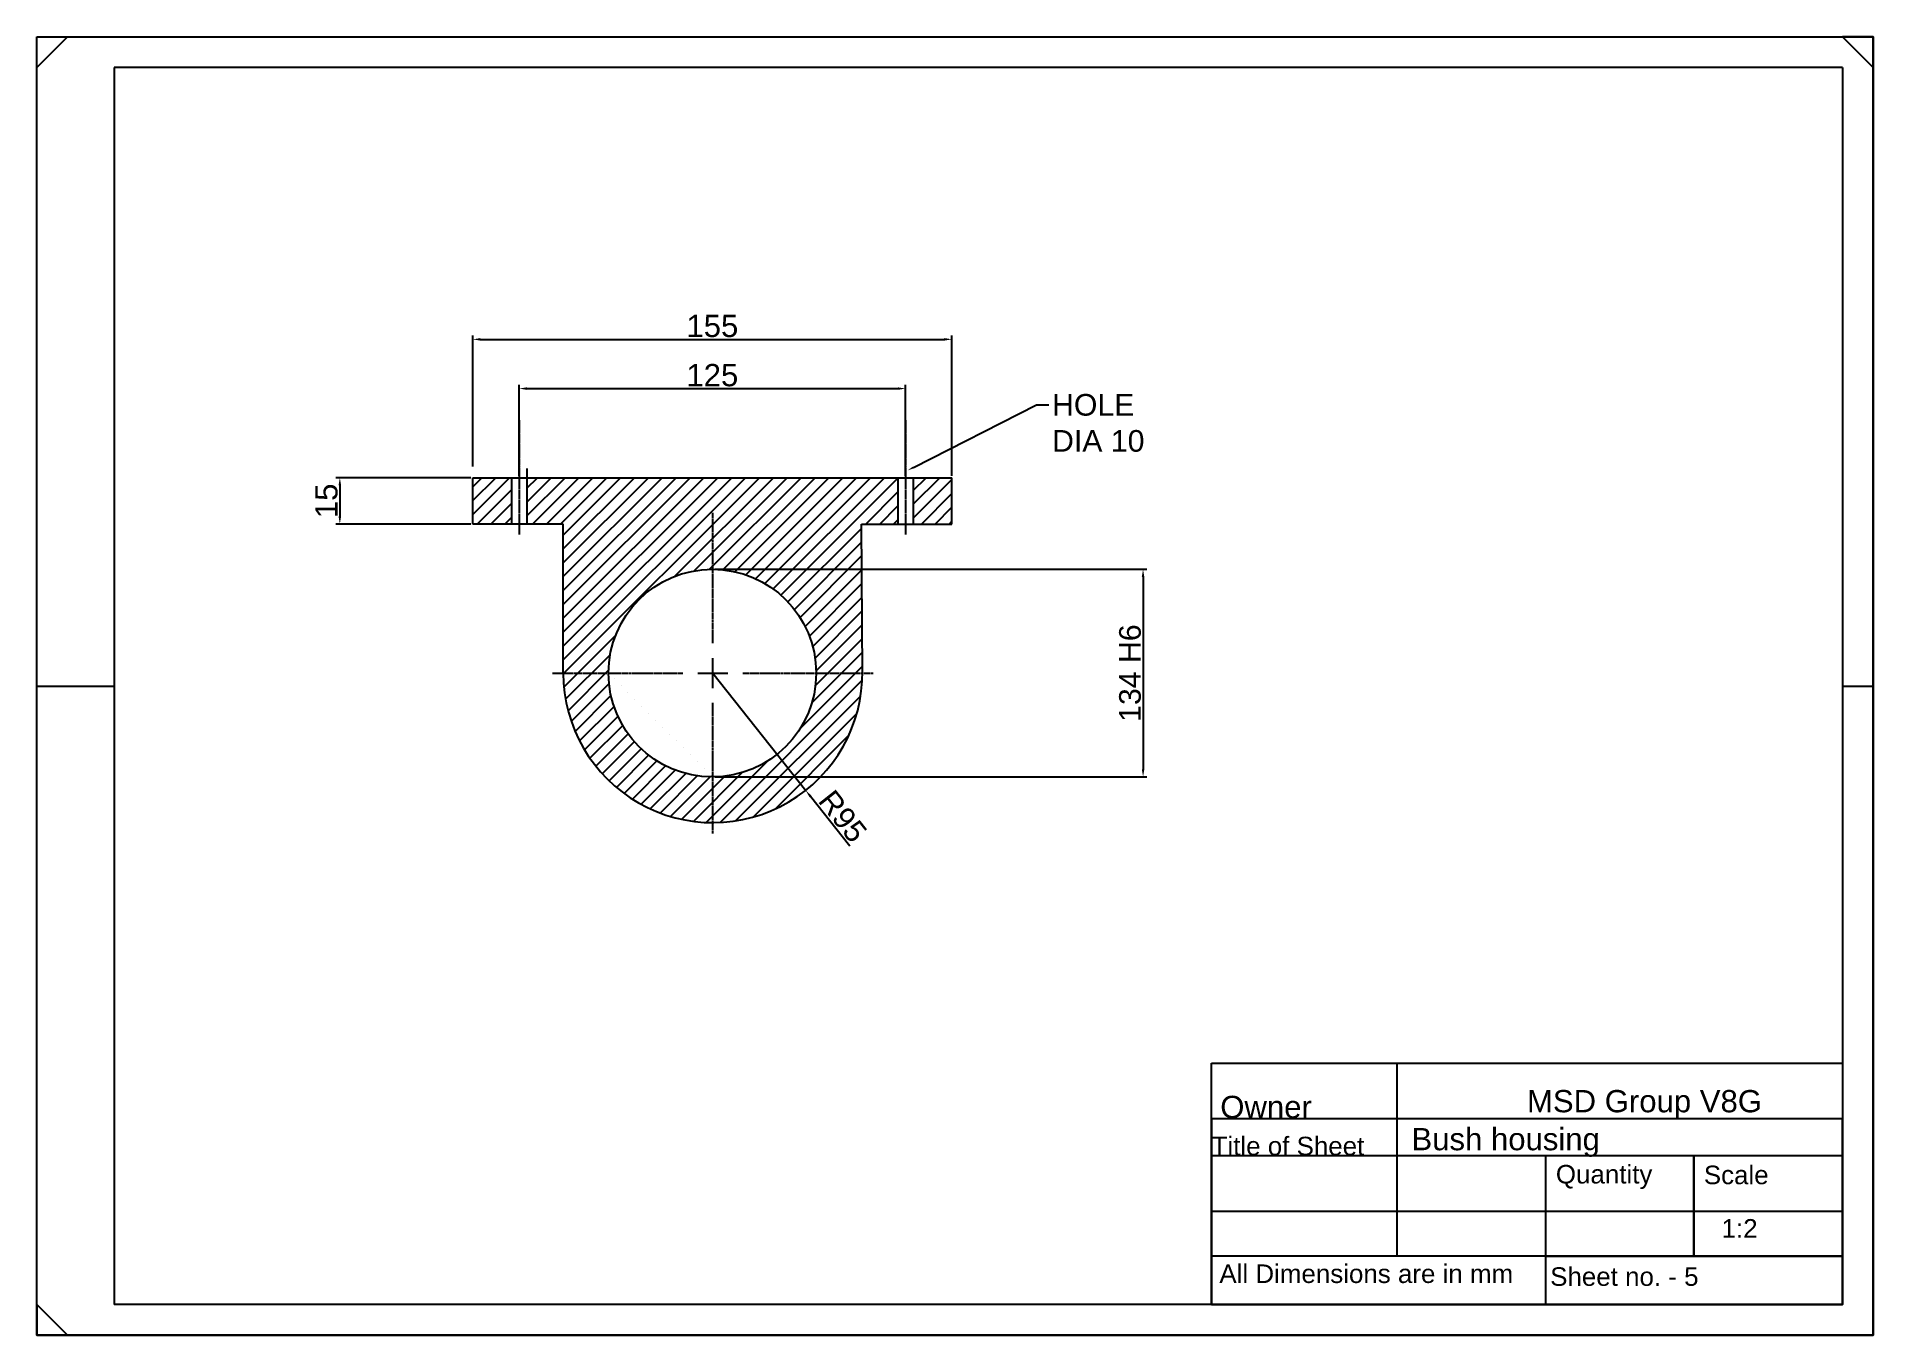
# Model space of a CAD drawing. Header units: inches. Extents: x -1655 to 7277, y -490 to 2343.
# Drawn here: x 5819 to 6413, y 725 to 1145 of the extents above; entities that cross this region are included whole.
import ezdxf
from ezdxf import colors
from ezdxf.entities.mleader import LeaderData, LeaderLine
from ezdxf.math import Vec2, Vec3

# ---------------------------------------------------------------- set-up
doc = ezdxf.new("R2010")
doc.units = ezdxf.units.IN
doc.header["$MEASUREMENT"] = 0
doc.linetypes.add('CENTER2', pattern=[1.125, 0.75, -0.125, 0.125, -0.125])
doc.styles.get("Standard").update_dxf_attribs({"font": 'arial.ttf'})
doc.dimstyles.new('ISO-25', dxfattribs={"dimtxt": 2.5, "dimasz": 2.5, "dimexe": 1.25, "dimexo": 0.625, "dimtad": 1, "dimtxsty": 'Standard', "dimcen": 2.5, "dimadec": 0, "dimazin": 0, "dimtfac": 1, "dimtmove": 0, "dimatfit": 3, "dimfxl": 1, "dimarcsym": 0})
pattern_1 = [(45, (4345.6726, 57.8603), (-2.245064, 2.245064), [])]

msp = doc.modelspace()

# ---------------------------------------------------------------- texts
at = {"attachment_point": 1}
for s, width, heights, insert, char_height in [(' Owner', 50.617645, [0], (6199.46771, 802.16195), 7.2), ('MSD Group V8G', 112.7393063, [0], (6301.46771, 804.03316), 7.2), ('\\pxt8;Bush housing', 138.9083223, [0], (6264.1008, 791.75813), 7.2), ('Title of Sheet', 54.7590919, [0], (6199.46771, 788.91611), 6), ('Quantity', 40.2640362, [0], (6310.80708, 779.80401), 6), ('Scale', 41.4144354, [0], (6358.66377, 779.57413), 6), ('\\pxi-3,l4,t4;1:2', 40.9471289, [0], (6358.40371, 762.2842), 6), ('All Dimensions are in mm', 115.8458807, [0], (6201.97914, 747.61984), 6), ('Sheet no. - 5', 87.2004007, [2.1729], (6308.96644, 746.70029), 6)]:
    msp.add_mtext_dynamic_manual_height_columns(s, width=width, gutter_width=15, heights=heights, dxfattribs=dict(at, insert=insert, char_height=char_height))

# ---------------------------------------------------------------- blocks, each defined once
blk = doc.blocks.new('*U256')
at = {"color": 0, "linetype": 'CENTER2', "transparency": 16777216}
blk.add_line((0, 18.5575), (0, -18.5575), dxfattribs=at)
blk = doc.blocks.new('*U257')
at = {"color": 0, "linetype": 'CENTER2', "transparency": 16777216}
blk.add_line((0, 18.5575), (0, -18.5575), dxfattribs=at)
blk = doc.blocks.new('*D259')
at = {"color": 0, "lineweight": -2, "transparency": 16777216}
for p, q in [((6038.77, 972.46), (6178.55, 972.46)), ((6177.3, 969.96), (6177.3, 907.8)), ((6038.77, 905.3), (6178.55, 905.3))]:
    blk.add_line(p, q, dxfattribs=at)
at = {"color": 0, "transparency": 16777216}
for points in [[(6176.88, 969.96), (6177.71, 969.96), (6177.3, 972.46)], [(6176.88, 907.8), (6177.71, 907.8), (6177.3, 905.3)]]:
    blk.add_solid(points, dxfattribs=at)
at = {"layer": 'Defpoints', "color": 0, "transparency": 16777216}
for p in [(6038.15, 972.46), (6038.15, 905.3), (6177.3, 905.3)]:
    blk.add_point(p, dxfattribs=at)
at = {"color": 0, "transparency": 16777216, "insert": (6173.1, 938.88), "char_height": 2.5, "attachment_point": 5, "rotation": 90}
blk.add_mtext('{\\H2.8x;134 H6}', dxfattribs=at)
blk = doc.blocks.new('*U258')
at = {"color": 0, "linetype": 'CENTER2', "transparency": 16777216}
for p, q in [((0, 9.67), (0, 51.87)), ((-51.87, 0), (-9.67, 0)), ((9.67, 0), (51.87, 0)), ((0, -51.87), (0, -9.67))]:
    blk.add_line(p, q, dxfattribs=at)
at = {"color": 0, "linetype": 'Continuous', "transparency": 16777216}
for p, q in [((-4.84, 0), (4.84, 0)), ((0, -4.84), (0, 4.84))]:
    blk.add_line(p, q, dxfattribs=at)
blk = doc.blocks.new('*D261')
at = {"color": 0, "lineweight": -2, "transparency": 16777216}
for p, q in [((6038.15, 938.89), (6068.17, 900.96)), ((6082.47, 882.91), (6069.73, 899))]:
    blk.add_line(p, q, dxfattribs=at)
at = {"color": 0, "transparency": 16777216}
blk.add_solid([(6070.05, 899.26), (6069.4, 898.74), (6068.17, 900.96)], dxfattribs=at)
at = {"layer": 'Defpoints', "color": 0, "transparency": 16777216}
for p in [(6038.15, 938.89), (6068.17, 900.96)]:
    blk.add_point(p, dxfattribs=at)
at = {"color": 0, "transparency": 16777216, "insert": (6080.17, 892.58), "char_height": 2.5, "attachment_point": 5, "rotation": 308.36962}
blk.add_mtext('{\\H2.8x;R95}', dxfattribs=at)
blk = doc.blocks.new('*D262')
at = {"color": 0, "lineweight": -2, "transparency": 16777216}
for p, q in [((5959.86, 1002.09), (5916.25, 1002.09)), ((5917.5, 999.59), (5917.5, 989.59)), ((5959.86, 987.09), (5916.25, 987.09))]:
    blk.add_line(p, q, dxfattribs=at)
at = {"color": 0, "transparency": 16777216}
for points in [[(5917.09, 999.59), (5917.92, 999.59), (5917.5, 1002.09)], [(5917.09, 989.59), (5917.92, 989.59), (5917.5, 987.09)]]:
    blk.add_solid(points, dxfattribs=at)
at = {"layer": 'Defpoints', "color": 0, "transparency": 16777216}
for p in [(5960.49, 1002.09), (5917.5, 987.09), (5960.49, 987.09)]:
    blk.add_point(p, dxfattribs=at)
at = {"color": 0, "transparency": 16777216, "insert": (5913.2, 994.59), "char_height": 2.5, "attachment_point": 5, "rotation": 90}
blk.add_mtext('{\\H2.88x;15}', dxfattribs=at)
blk = doc.blocks.new('*D263')
at = {"color": 0, "lineweight": -2, "transparency": 16777216}
for p, q in [((5975.49, 1002.72), (5975.49, 1032.16)), ((5977.99, 1030.91), (6097.99, 1030.91)), ((6100.49, 1002.72), (6100.49, 1032.16))]:
    blk.add_line(p, q, dxfattribs=at)
at = {"color": 0, "transparency": 16777216}
for points in [[(5977.99, 1031.32), (5977.99, 1030.49), (5975.49, 1030.91)], [(6097.99, 1031.32), (6097.99, 1030.49), (6100.49, 1030.91)]]:
    blk.add_solid(points, dxfattribs=at)
at = {"layer": 'Defpoints', "color": 0, "transparency": 16777216}
for p in [(6100.49, 1030.91), (5975.49, 1002.09), (6100.49, 1002.09)]:
    blk.add_point(p, dxfattribs=at)
at = {"color": 0, "transparency": 16777216, "insert": (6037.99, 1035.21), "char_height": 2.5, "attachment_point": 5}
blk.add_mtext('{\\H2.88x;125}', dxfattribs=at)
blk = doc.blocks.new('*D264')
at = {"color": 0, "lineweight": -2, "transparency": 16777216}
for p, q in [((5960.49, 1005.72), (5960.49, 1048.08)), ((5962.99, 1046.83), (6112.99, 1046.83)), ((6115.49, 1002.72), (6115.49, 1048.08))]:
    blk.add_line(p, q, dxfattribs=at)
at = {"color": 0, "transparency": 16777216}
for points in [[(5962.99, 1047.25), (5962.99, 1046.42), (5960.49, 1046.83)], [(6112.99, 1047.25), (6112.99, 1046.42), (6115.49, 1046.83)]]:
    blk.add_solid(points, dxfattribs=at)
at = {"layer": 'Defpoints', "color": 0, "transparency": 16777216}
for p in [(6115.49, 1046.83), (5960.49, 1005.09), (6115.49, 1002.09)]:
    blk.add_point(p, dxfattribs=at)
at = {"color": 0, "transparency": 16777216, "insert": (6037.99, 1051.13), "char_height": 2.5, "attachment_point": 5}
blk.add_mtext('{\\H2.88x;155}', dxfattribs=at)

# ---------------------------------------------------------------- dimensions: what is measured, and where the dimension line sits
for base, p1, p2, picture, middle in [((6115.48958, 1046.83349), (5960.48758, 1005.09384), (6115.48958, 1002.09384), '*D264', (6037.98858, 1051.13461)), ((6100.48908, 1030.90651), (5975.48808, 1002.09384), (6100.48908, 1002.09384), '*D263', (6037.98858, 1035.20763))]:
    dim = msp.add_linear_dim(base=base, p1=p1, p2=p2, text='{\\H2.88x;<>}', dimstyle='ISO-25')
    dim.commit()
    dim.dimension.update_dxf_attribs({"geometry": picture, "text_midpoint": middle})
for base, p1, p2, text, picture, middle in [((5917.50208, 987.09384), (5960.48758, 1002.09384), (5960.48758, 987.09384), '{\\H2.88x;<>}', '*D262', (5913.20095, 994.59384)), ((6177.29753, 905.30423), (6038.14924, 972.46346), (6038.14924, 905.30423), '{\\H2.8x;134 H6}', '*D259', (6173.09613, 938.88384))]:
    dim = msp.add_linear_dim(base=base, p1=p1, p2=p2, angle=90, text=text, dimstyle='ISO-25')
    dim.commit()
    dim.dimension.update_dxf_attribs({"geometry": picture, "text_midpoint": middle})
dim = msp.add_radius_dim(center=(6038.14924, 938.88579), mpoint=(6068.17447, 900.9621), text='{\\H2.8x;R95}', dimstyle='ISO-25')
dim.commit()
dim.dimension.update_dxf_attribs({"geometry": '*D261', "text_midpoint": (6080.16584, 892.58088)})

# ---------------------------------------------------------------- hatches: boundary and pattern name
h = msp.add_hatch()
h.set_pattern_fill('ANSI31', color=256)
h.set_pattern_definition(pattern_1)
h.paths.add_polyline_path([(5972.98808, 1002.09384), (5960.48758, 1002.09384), (5960.48758, 987.09384), (5972.98808, 987.09384)])
h.paths.add_polyline_path([(6115.48958, 1002.09384), (6102.98908, 1002.09384), (6102.98908, 987.09384), (6115.48958, 987.09384)])
h = msp.add_hatch()
h.set_pattern_fill('ANSI31', color=256)
h.set_pattern_definition(pattern_1)
edge = h.paths.add_edge_path()
edge.add_line((6097.98908, 1002.09384), (6086.19858, 1002.09384))
edge.add_line((6086.19858, 1002.09384), (5989.77858, 1002.09384))
edge.add_line((5989.77858, 1002.09384), (5977.98808, 1002.09384))
edge.add_line((5977.98808, 1002.09384), (5977.98808, 987.09384))
edge.add_line((5977.98808, 987.09384), (5989.77858, 987.09384))
edge.add_line((5989.77858, 987.09384), (5989.77858, 938.88579))
edge.add_line((5989.77858, 938.88579), (6004.40858, 938.88579))
edge.add_arc((6037.98858, 938.88384), 33.58, 0.00333318, 179.99666682, ccw=False)
edge.add_line((6071.56858, 938.88579), (6086.51989, 938.88579))
edge.add_line((6086.51989, 938.88579), (6086.19858, 987.09384))
edge.add_line((6086.19858, 987.09384), (6097.98908, 987.09384))
edge.add_line((6097.98908, 987.09384), (6097.98908, 1002.09384))
edge = h.paths.add_edge_path()
edge.add_line((6004.40858, 938.88579), (5989.77858, 938.88579))
edge.add_arc((6038.14924, 938.88579), 48.37066, 180, 270)
edge.add_line((6038.14924, 890.51513), (6038.14924, 905.30423))
edge.add_arc((6037.98858, 938.88384), 33.58, 179.99666682, 270.27413287, ccw=False)
edge = h.paths.add_edge_path()
edge.add_line((6086.5199, 938.88383), (6086.51989, 938.88579))
edge.add_line((6086.51989, 938.88579), (6071.56858, 938.88579))
edge.add_arc((6037.98858, 938.88384), 33.58, -89.72586713, 0.00333318, ccw=False)
edge.add_line((6038.14924, 905.30423), (6038.14924, 890.51513))
edge.add_arc((6038.14924, 938.88579), 48.37066, 270, 359.99767055)

# ---------------------------------------------------------------- linework, layer by layer
for p, q in [((5819.46771, 1134.71147), (5829.46771, 1144.71147)), ((6413.46771, 1134.71147), (6403.46771, 1144.71147)), ((5977.98808, 1005.09384), (5977.98808, 987.09384)), ((5960.48758, 987.09384), (5960.48758, 1002.09384)), ((5960.48758, 1002.09384), (6115.48958, 1002.09384)), ((5972.98808, 1002.09384), (5972.98808, 987.09384)), ((6097.98908, 1002.09384), (6097.98908, 987.09384)), ((6102.98908, 1002.09384), (6102.98908, 987.09384)), ((6115.48958, 987.09384), (6115.48958, 1002.09384)), ((5989.77858, 987.09384), (5960.48758, 987.09384)), ((5975.31558, 987.09384), (5973.31558, 987.09384)), ((5989.77858, 938.88384), (5989.77858, 987.09384)), ((6086.5199, 938.88383), (6086.19858, 987.09384)), ((6086.19858, 987.09384), (6115.48958, 987.09384)), ((6005.83108, 938.88384), (6005.86358, 938.88384)), ((6070.11358, 938.88384), (6070.14608, 938.88384)), ((5819.46771, 934.71147), (5844.46771, 934.71147)), ((6403.46771, 934.71147), (6413.46771, 934.71147)), ((6307.46771, 750.31147), (6307.46771, 734.71147)), ((5819.46771, 734.71147), (5829.46771, 724.71147))]:
    msp.add_line(p, q)
for points in [[(5819.46771, 1144.71147), (6413.46771, 1144.71147), (6413.46771, 724.71147), (5819.46771, 724.71147)], [(6199.46771, 812.71147), (6403.46771, 812.71147), (6403.46771, 734.71147), (6199.46771, 734.71147)], [(6199.46771, 734.71147), (6403.46771, 734.71147), (6403.46771, 794.71147), (6199.46771, 794.71147)], [(6199.46771, 734.71147), (6403.46771, 734.71147), (6403.46771, 782.71147), (6199.46771, 782.71147)], [(6355.46771, 782.71147), (6307.46771, 782.71147), (6307.46771, 750.31147), (6355.46771, 750.31147)], [(6403.46771, 782.71147), (6355.46771, 782.71147), (6355.46771, 750.31147), (6403.46771, 750.31147)], [(6199.46771, 734.71147), (6403.46771, 734.71147), (6403.46771, 764.71147), (6199.46771, 764.71147)], [(6199.46771, 734.71147), (6403.46771, 734.71147), (6403.46771, 750.31147), (6199.46771, 750.31147)]]:
    msp.add_lwpolyline(points, close=True)
for points in [[(6403.46771, 724.71147), (6413.46771, 724.71147), (6413.46771, 1144.71147), (6403.46771, 1144.71147)], [(5844.46771, 1134.71147), (5844.46771, 734.71147)], [(6403.46771, 1134.71147), (5844.46771, 1134.71147)], [(6403.46771, 1134.71147), (6403.46771, 734.71147)], [(6259.46771, 750.31147), (6259.46771, 812.71147), (6403.46771, 812.71147), (6403.46771, 734.71147), (6259.46771, 734.71147)], [(5819.46771, 734.71147), (5819.46771, 724.71147), (6413.46771, 724.71147), (6413.46771, 734.71147)], [(6403.46771, 734.71147), (5844.46771, 734.71147)]]:
    msp.add_lwpolyline(points)
msp.add_circle((6037.98858, 938.88384), 33.58)
msp.add_arc((6038.14924, 938.88579), 48.37066, 180, 0.76608856)

# ---------------------------------------------------------------- block references
at = {"linetype": 'CENTER2'}
for name, p in [('*U256', (5975.48808, 1002.15134)), ('*U257', (6100.48908, 1002.15134)), ('*U258', (6038.14924, 938.88579))]:
    msp.add_blockref(name, p, dxfattribs=at)

msp.set_redraw_order([(e.dxf.handle, doc.entitydb.next_handle()) for e in msp.query("TEXT MTEXT ATTDEF DIMENSION ARC_DIMENSION")])  # texts and dimensions are drawn at this point

# ---------------------------------------------------------------- leaders
ml = msp.add_multileader_mtext('Standard')
ml.set_content('HOLE DIA 10', color=256)
ml.set_leader_properties()
ml.build(insert=Vec2(0, 0))
ml.multileader.update_dxf_attribs({"arrow_head_size": 2})
ctx = ml.context
ctx.base_point, ctx.char_height, ctx.arrow_head_size, ctx.landing_gap_size, ctx.plane_origin = Vec3(6146.85992, 1025.59967), 7, 2, 1, Vec3(6101.20942, 1004.48492)
notes = []
notes.append((ctx, [(0, (1, 1, 0), (6142.85992, 1025.59967), (1, 0), 4, [(0, [(6101.20942, 1004.48492)], 0, [])])]))
ctx.mtext.insert, ctx.mtext.width, ctx.mtext.flow_direction = Vec3(6147.85992, 1029.15936), 35.2571049, 5
for ctx, leaders in notes:
    for number, flags, end, landing, length, lines in leaders:
        leader = LeaderData()
        leader.index, (leader.has_last_leader_line, leader.has_dogleg_vector, leader.attachment_direction) = number, flags
        leader.last_leader_point, leader.dogleg_vector, leader.dogleg_length = Vec3(end), Vec3(landing), length
        for number, points, colour, breaks in lines:
            line = LeaderLine()
            line.index, line.vertices, line.color, line.breaks = number, Vec3.list(points), colors.encode_raw_color(colour), breaks
            leader.lines.append(line)
        ctx.leaders.append(leader)

doc.saveas('drawing.dxf')
